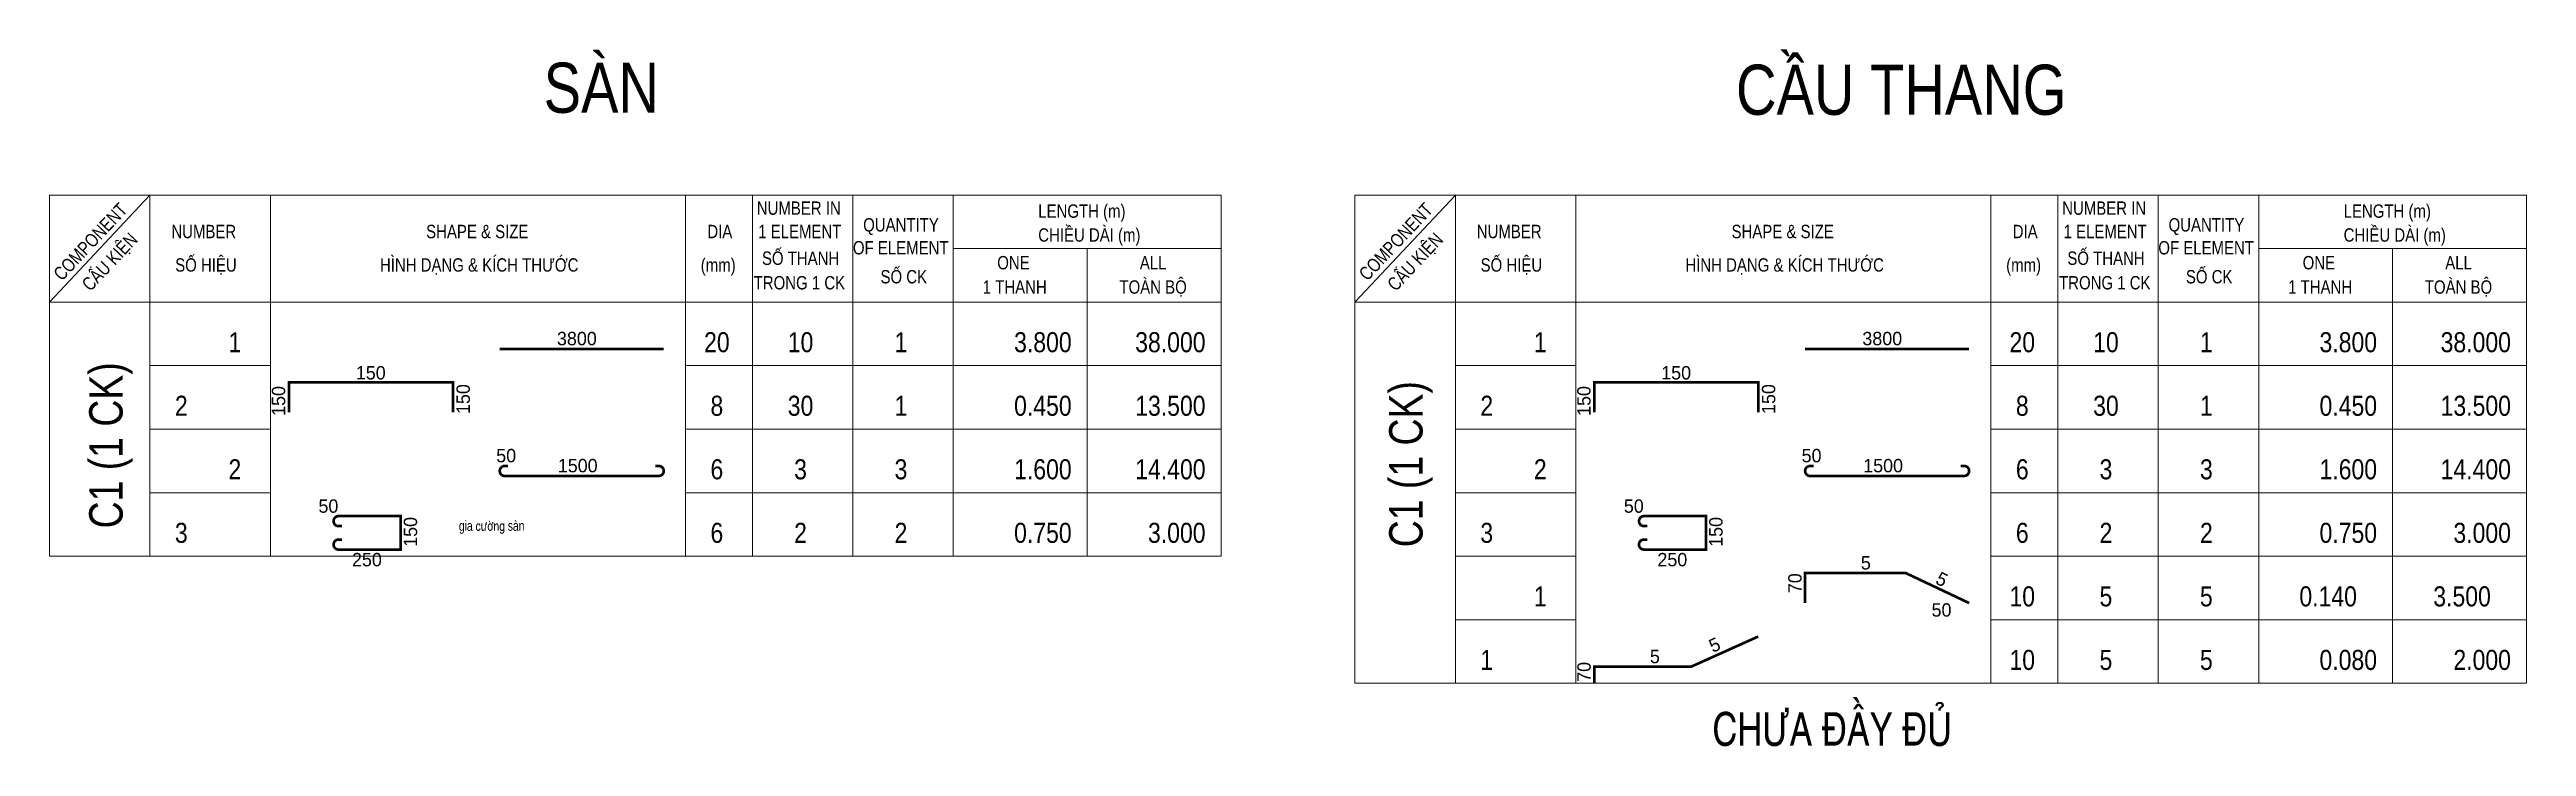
# Model space of a CAD drawing. Header units: millimetres. Extents: x 925681 to 1410834, y 71669 to 296428.
# Drawn here: x 1244183 to 1281183, y 244147 to 254568 of the extents above; entities that cross this region are included whole.
import ezdxf
from ezdxf.enums import TextEntityAlignment as Align

# ---------------------------------------------------------------- set-up
doc = ezdxf.new("R2010")
doc.units = ezdxf.units.MM
doc.header["$LTSCALE"] = 100
for name, color, linetype, lineweight in [('Ap0001_Statistic', 161, 'Continuous', 15), ('Ap0203_T', 243, 'Continuous', 35), ('Ap0310_PSS', 130, 'Continuous', 18), ('Ap0311_H', 8, 'Continuous', 15), ('Ap0314_Kh', 253, 'Continuous', 15), ('Ap0315_FL', 145, 'Continuous', 13)]:
    doc.layers.add(name, color=color, linetype=linetype, lineweight=lineweight)
doc.layers.add('THONGKE', color=161, linetype='Continuous')
doc.styles.add('Ap_text tieu de', font='')
doc.styles.add('Ap_Vni-helve', font='', dxfattribs={"width": 0.8, "height": 1})
doc.styles.add('RomanS', font='1.shx')
doc.styles.add('VN', font='')
doc.styles.get('Ap_text tieu de').set_extended_font_data('VNI-Helve-Condense')
doc.styles.get('Ap_Vni-helve').set_extended_font_data('VNI-Helve')
doc.styles.get('VN').set_extended_font_data('VNI-Helve-Condense')

msp = doc.modelspace()

# ---------------------------------------------------------------- texts
at = {"style": 'Ap_text tieu de', "width": 0.9}
for s, height, p in [('gia cöôøng saøn', 150, (1250297.3, 247371.8)), ('CHÖA ÑAÀY ÑUÛ', 500, (1269023.5, 244160.1))]:
    msp.add_text(s, height=height, dxfattribs=at).set_placement(p)
at = {"layer": 'Ap0314_Kh', "style": 'Ap_Vni-helve', "width": 0.8}
for s, p in [('SAØN', (1252424.7, 253620.9)), ('CAÀU THANG', (1271843, 253590.9))]:
    msp.add_text(s, height=750, rotation=360, dxfattribs=at).set_placement(p, align=Align.CENTER)

# ---------------------------------------------------------------- blocks, each defined once
blk = doc.blocks.new('TENCOT')
at = {"layer": 'THONGKE', "color": 2, "style": 'Ap_Vni-helve', "width": 0.8, "flags": 8}
blk.add_attdef('TEXTCOLUMN', text='', height=500, rotation=90, dxfattribs=at).set_placement((4465, -1423), align=Align.CENTER)
blk = doc.blocks.new('*U974')
at = {"const_width": 40}
blk.add_lwpolyline([(6725, -700), (9175, -700)], dxfattribs=at)
at = {"layer": 'Ap0310_PSS'}
for p, q in [((0, 0), (0, -950)), ((1500, -950), (1500, 0)), ((1500, 0), (1500, -950)), ((3300, -950), (3300, 0)), ((9500, -950), (9500, 0)), ((10500, -950), (10500, 0)), ((12000, -950), (12000, 0)), ((13500, -950), (13500, 0)), ((15500, -950), (15500, 0)), ((17500, 0), (17500, -950))]:
    blk.add_line(p, q, dxfattribs=at)
at = {"layer": 'Ap0311_H'}
for p, q in [((1500, -950), (3300, -950)), ((9500, -950), (17500, -950))]:
    blk.add_line(p, q, dxfattribs=at)
at = {"style": 'VN'}
blk.add_attdef('SHT', text='', height=300, dxfattribs=at).set_placement((2768, -750), align=Align.CENTER)
at = {"style": 'RomanS', "flags": 8}
blk.add_attdef('D1', text='', height=200, rotation=360, dxfattribs=at).set_placement((7877, -545), align=Align.MIDDLE)
at = {"style": 'VN', "flags": 8}
for tag, p in [('PHI', (9968, -750)), ('SOTHANH', (11218, -750)), ('TST', (12718, -750))]:
    blk.add_attdef(tag, text='', height=300, dxfattribs=at).set_placement(p, align=Align.CENTER)
for tag, p in [('L', (15268, -750)), ('LTONG', (17268, -750))]:
    blk.add_attdef(tag, text='', height=300, dxfattribs=at).set_placement(p, align=Align.RIGHT)
blk = doc.blocks.new('*U989')
at = {"const_width": 40}
blk.add_lwpolyline([(6025, -700), (6025, -250), (3575, -250), (3575, -700)], dxfattribs=at)
at = {"layer": 'Ap0310_PSS'}
for p, q in [((0, 0), (0, -950)), ((1500, -950), (1500, 0)), ((1500, 0), (1500, -950)), ((3300, -950), (3300, 0)), ((9500, -950), (9500, 0)), ((10500, -950), (10500, 0)), ((12000, -950), (12000, 0)), ((13500, -950), (13500, 0)), ((15500, -950), (15500, 0)), ((17500, 0), (17500, -950))]:
    blk.add_line(p, q, dxfattribs=at)
at = {"layer": 'Ap0311_H'}
for p, q in [((1500, -950), (3300, -950)), ((9500, -950), (17500, -950))]:
    blk.add_line(p, q, dxfattribs=at)
at = {"style": 'RomanS'}
blk.add_attdef('D2', text='', height=200, dxfattribs=at).set_placement((4798, -107), align=Align.MIDDLE)
for tag, p in [('D3', (6179, -500)), ('D1', (3420, -529))]:
    blk.add_attdef(tag, text='', height=200, rotation=90, dxfattribs=at).set_placement(p, align=Align.MIDDLE)
at = {"style": 'VN'}
blk.add_attdef('SHT', text='', height=300, dxfattribs=at).set_placement((1968, -750), align=Align.CENTER)
at = {"style": 'VN', "flags": 8}
for tag, p in [('PHI', (9968, -750)), ('SOTHANH', (11218, -750)), ('TST', (12718, -750))]:
    blk.add_attdef(tag, text='', height=300, dxfattribs=at).set_placement(p, align=Align.CENTER)
for tag, p in [('L', (15268, -750)), ('LTONG', (17268, -750))]:
    blk.add_attdef(tag, text='', height=300, dxfattribs=at).set_placement(p, align=Align.RIGHT)
blk = doc.blocks.new('*U972')
at = {"const_width": 40}
blk.add_lwpolyline([(6850, -550), (6800, -550, 1), (6800, -700), (9100, -700, 1), (9100, -550), (9050, -550)], format="xyb", dxfattribs=at)
at = {"layer": 'Ap0310_PSS'}
for p, q in [((0, 0), (0, -950)), ((1500, -950), (1500, 0)), ((1500, 0), (1500, -950)), ((3300, -950), (3300, 0)), ((9500, -950), (9500, 0)), ((10500, -950), (10500, 0)), ((12000, -950), (12000, 0)), ((13500, -950), (13500, 0)), ((15500, -950), (15500, 0)), ((17500, 0), (17500, -950))]:
    blk.add_line(p, q, dxfattribs=at)
at = {"layer": 'Ap0311_H'}
for p, q in [((1500, -950), (3300, -950)), ((9500, -950), (17500, -950))]:
    blk.add_line(p, q, dxfattribs=at)
at = {"style": 'RomanS'}
for tag, p in [('M', (6821, -395)), ('D1', (7890, -545))]:
    blk.add_attdef(tag, text='', height=200, rotation=360, dxfattribs=at).set_placement(p, align=Align.MIDDLE)
at = {"style": 'VN'}
blk.add_attdef('SHT', text='', height=300, dxfattribs=at).set_placement((2768, -750), align=Align.CENTER)
at = {"style": 'VN', "flags": 8}
for tag, p in [('PHI', (9968, -750)), ('SOTHANH', (11218, -750)), ('TST', (12718, -750))]:
    blk.add_attdef(tag, text='', height=300, dxfattribs=at).set_placement(p, align=Align.CENTER)
for tag, p in [('L', (15268, -750)), ('LTONG', (17268, -750))]:
    blk.add_attdef(tag, text='', height=300, dxfattribs=at).set_placement(p, align=Align.RIGHT)
blk = doc.blocks.new('*U1000')
at = {"const_width": 40}
blk.add_lwpolyline([(4368, -700), (4318, -700, 1), (4318, -850), (5243, -850), (5243, -350), (4318, -350, 1), (4318, -500), (4368, -500)], format="xyb", dxfattribs=at)
at = {"layer": 'Ap0310_PSS'}
for p, q in [((0, 0), (0, -950)), ((1500, -950), (1500, 0)), ((1500, 0), (1500, -950)), ((3300, -950), (3300, 0)), ((9500, -950), (9500, 0)), ((10500, -950), (10500, 0)), ((12000, -950), (12000, 0)), ((13500, -950), (13500, 0)), ((15500, -950), (15500, 0)), ((17500, 0), (17500, -950))]:
    blk.add_line(p, q, dxfattribs=at)
at = {"layer": 'Ap0311_H'}
for p, q in [((1500, -950), (3300, -950)), ((9500, -950), (17500, -950))]:
    blk.add_line(p, q, dxfattribs=at)
at = {"style": 'RomanS'}
blk.add_attdef('M', text='', height=200, dxfattribs=at).set_placement((4314, -300), align=Align.RIGHT)
at = {"style": 'RomanS', "flags": 1}
blk.add_attdef('F1', text='', height=200, dxfattribs=at).set_placement((4741, -202), align=Align.MIDDLE)
at = {"style": 'VN'}
blk.add_attdef('SHT', text='', height=300, dxfattribs=at).set_placement((1968, -750), align=Align.CENTER)
at = {"style": 'RomanS'}
blk.add_attdef('D2', text='', height=200, rotation=90, dxfattribs=at).set_placement((5391, -586), align=Align.MIDDLE)
at = {"style": 'VN', "flags": 8}
for tag, p in [('PHI', (9968, -750)), ('SOTHANH', (11218, -750)), ('TST', (12718, -750))]:
    blk.add_attdef(tag, text='', height=300, dxfattribs=at).set_placement(p, align=Align.CENTER)
for tag, p in [('L', (15268, -750)), ('LTONG', (17268, -750))]:
    blk.add_attdef(tag, text='', height=300, dxfattribs=at).set_placement(p, align=Align.RIGHT)
at = {"style": 'RomanS'}
blk.add_attdef('D1', text='', height=200, dxfattribs=at).set_placement((4741, -1001), align=Align.MIDDLE)
blk = doc.blocks.new('COC')
at = {"layer": 'Ap0310_PSS'}
for p, q in [((0, 1600), (17500, 1600)), ((0, 1600), (0, 0)), ((1500, 1600), (1500, 0)), ((3300, 1600), (3300, 0)), ((9500, 1600), (9500, 0)), ((10500, 1600), (10500, 0)), ((12000, 1600), (12000, 0)), ((13500, 1600), (13500, 0)), ((17500, 1600), (17500, 0)), ((13500, 800), (17500, 800)), ((15500, 800), (15500, 0)), ((0, 0), (17500, 0))]:
    blk.add_line(p, q, dxfattribs=at)
at = {"layer": 'Ap0315_FL'}
blk.add_line((1500, 1600), (0, 0), dxfattribs=at)
at = {"layer": 'Ap0203_T', "style": 'Ap_Vni-helve', "width": 0.8}
for s, p in [('COMPONENT', (186, 305)), ('CAÁU KIEÄN', (610, 149))]:
    blk.add_text(s, height=200, rotation=46.8476, dxfattribs=at).set_placement(p)
for s, p in [('NUMBER IN ', (10565, 1305)), ('NUMBER', (1820, 955)), ('SHAPE & SIZE', (5626, 955)), ('DIA', (9826, 955)), (' 1 ELEMENT', (10524, 955)), ('QUANTITY', (12154, 1055)), ('CHIEÀU DAØI (m)', (14769, 903)), ('LENGTH (m)', (14769, 1260)), ('SOÁ THANH ', (10642, 556)), (' OF ELEMENT', (11939, 712)), ('SOÁ HIEÄU', (1877, 455)), ('HÌNH DAÏNG & KÍCH THÖÔÙC', (4936, 455)), ('(mm)', (9728, 455)), (' TRONG 1 CK ', (10456, 189)), ('SOÁ CK', (12413, 279)), ('ONE', (14157, 489)), ('TOAØN BOÄ', (15982, 125)), ('ALL', (16287, 489)), ('1 THANH', (13940, 125))]:
    blk.add_text(s, height=200, dxfattribs=at).set_placement(p)
blk = doc.blocks.new('*U969')
at = {"const_width": 40}
blk.add_lwpolyline([(9175, -700), (8225, -250), (6725, -250), (6725, -700)], dxfattribs=at)
at = {"layer": 'Ap0310_PSS'}
for p, q in [((0, 0), (0, -950)), ((1500, -950), (1500, 0)), ((1500, 0), (1500, -950)), ((3300, -950), (3300, 0)), ((9500, -950), (9500, 0)), ((10500, -950), (10500, 0)), ((12000, -950), (12000, 0)), ((13500, -950), (13500, 0)), ((15500, -950), (15500, 0)), ((17500, 0), (17500, -950))]:
    blk.add_line(p, q, dxfattribs=at)
at = {"layer": 'Ap0311_H'}
for p, q in [((1500, -950), (3300, -950)), ((9500, -950), (17500, -950))]:
    blk.add_line(p, q, dxfattribs=at)
at = {"style": 'RomanS'}
for tag, p in [('D2', (7631, -100)), ('M', (8762, -803))]:
    blk.add_attdef(tag, text='', height=200, dxfattribs=at).set_placement(p, align=Align.MIDDLE)
for tag, rotation, p in [('D1', 90, (6572, -403)), ('D3', 333.4349, (8767, -346))]:
    blk.add_attdef(tag, text='', height=200, rotation=rotation, dxfattribs=at).set_placement(p, align=Align.MIDDLE)
at = {"style": 'VN'}
blk.add_attdef('SHT', text='', height=300, dxfattribs=at).set_placement((2768, -750), align=Align.CENTER)
at = {"style": 'VN', "flags": 8}
for tag, p in [('PHI', (9968, -750)), ('SOTHANH', (11218, -750)), ('TST', (12718, -750))]:
    blk.add_attdef(tag, text='', height=300, dxfattribs=at).set_placement(p, align=Align.CENTER)
for tag, p in [('L', (14968, -750)), ('LTONG', (16968, -750))]:
    blk.add_attdef(tag, text='', height=300, dxfattribs=at).set_placement(p, align=Align.RIGHT)
blk = doc.blocks.new('*U1006')
at = {"const_width": 40}
blk.add_lwpolyline([(6025, -250), (5025, -700), (3575, -700), (3575, -950)], dxfattribs=at)
at = {"layer": 'Ap0310_PSS'}
for p, q in [((0, 0), (0, -950)), ((1500, -950), (1500, 0)), ((1500, 0), (1500, -950)), ((3300, -950), (3300, 0)), ((9500, -950), (9500, 0)), ((10500, -950), (10500, 0)), ((12000, -950), (12000, 0)), ((13500, -950), (13500, 0)), ((15500, -950), (15500, 0)), ((17500, 0), (17500, -950))]:
    blk.add_line(p, q, dxfattribs=at)
at = {"layer": 'Ap0311_H'}
for p, q in [((1500, -950), (3300, -950)), ((9500, -950), (17500, -950))]:
    blk.add_line(p, q, dxfattribs=at)
at = {"style": 'RomanS'}
for tag, rotation, p in [('D3', 24.2277, (5373, -376)), ('D1', 90, (3422, -779))]:
    blk.add_attdef(tag, text='', height=200, rotation=rotation, dxfattribs=at).set_placement(p, align=Align.MIDDLE)
at = {"style": 'VN'}
blk.add_attdef('SHT', text='', height=300, dxfattribs=at).set_placement((1968, -750), align=Align.CENTER)
at = {"style": 'RomanS'}
blk.add_attdef('D2', text='', height=200, dxfattribs=at).set_placement((4481, -550), align=Align.MIDDLE)
at = {"style": 'VN', "flags": 8}
for tag, p in [('PHI', (9968, -750)), ('SOTHANH', (11218, -750)), ('TST', (12718, -750))]:
    blk.add_attdef(tag, text='', height=300, dxfattribs=at).set_placement(p, align=Align.CENTER)
for tag, p in [('L', (15268, -750)), ('LTONG', (17268, -750))]:
    blk.add_attdef(tag, text='', height=300, dxfattribs=at).set_placement(p, align=Align.RIGHT)

# ---------------------------------------------------------------- linework, layer by layer
at = {"layer": 'Ap0310_PSS'}
for p, q in [((1261682.5, 246991.4), (1244182.5, 246991.4)), ((1281182.5, 245091.4), (1263682.5, 245091.4))]:
    msp.add_line(p, q, dxfattribs=at)

# ---------------------------------------------------------------- block references
at = {"color": 3, "lineweight": 80}
ref = msp.add_blockref('TENCOT', (1240809.5, 250073.1), dxfattribs=at)
ref.add_attrib('TEXTCOLUMN', 'C1 (1 CK)', dxfattribs={"layer": 'THONGKE', "color": 2, "height": 500, "rotation": 90, "style": 'Ap_Vni-helve', "width": 0.8}).set_placement((1245274.8, 248649.6), align=Align.CENTER)
ref = msp.add_blockref('TENCOT', (1260227.8, 249790.8), dxfattribs=at)
ref.add_attrib('TEXTCOLUMN', 'C1 (1 CK)', dxfattribs={"layer": 'THONGKE', "color": 2, "height": 500, "rotation": 90, "style": 'Ap_Vni-helve', "width": 0.8}).set_placement((1264693.1, 248367.3), align=Align.CENTER)
at = {"layer": 'Ap0001_Statistic', "lineweight": 80}
ref = msp.add_blockref('*U974', (1244182.5, 250791.4), dxfattribs=at)
ref.add_attrib('D1', '3800', dxfattribs={"layer": '0', "height": 200, "rotation": 360, "style": 'RomanS'}).set_placement((1252059.7, 250246.2), align=Align.MIDDLE)
ref.add_attrib('SHT', '1', dxfattribs={"layer": '0', "height": 300, "style": 'VN'}).set_placement((1246951, 250041.4), align=Align.CENTER)
ref.add_attrib('SOTHANH', '10', dxfattribs={"layer": '0', "height": 300, "style": 'VN'}).set_placement((1255401, 250041.4), align=Align.CENTER)
ref.add_attrib('PHI', '20', dxfattribs={"layer": '0', "height": 300, "style": 'VN'}).set_placement((1254151, 250041.4), align=Align.CENTER)
ref.add_attrib('TST', '1', dxfattribs={"layer": '0', "height": 300, "style": 'VN'}).set_placement((1256901, 250041.4), align=Align.CENTER)
ref.add_attrib('L', '3.800', dxfattribs={"layer": '0', "height": 300, "style": 'VN'}).set_placement((1259451, 250041.4), align=Align.RIGHT)
ref.add_attrib('LTONG', '38.000', dxfattribs={"layer": '0', "height": 300, "style": 'VN'}).set_placement((1261451, 250041.4), align=Align.RIGHT)
ref = msp.add_blockref('*U974', (1263682.5, 250791.4), dxfattribs=at)
ref.add_attrib('D1', '3800', dxfattribs={"layer": '0', "height": 200, "rotation": 360, "style": 'RomanS'}).set_placement((1271559.7, 250246.2), align=Align.MIDDLE)
ref.add_attrib('SHT', '1', dxfattribs={"layer": '0', "height": 300, "style": 'VN'}).set_placement((1266451, 250041.4), align=Align.CENTER)
ref.add_attrib('SOTHANH', '10', dxfattribs={"layer": '0', "height": 300, "style": 'VN'}).set_placement((1274901, 250041.4), align=Align.CENTER)
ref.add_attrib('PHI', '20', dxfattribs={"layer": '0', "height": 300, "style": 'VN'}).set_placement((1273651, 250041.4), align=Align.CENTER)
ref.add_attrib('TST', '1', dxfattribs={"layer": '0', "height": 300, "style": 'VN'}).set_placement((1276401, 250041.4), align=Align.CENTER)
ref.add_attrib('L', '3.800', dxfattribs={"layer": '0', "height": 300, "style": 'VN'}).set_placement((1278951, 250041.4), align=Align.RIGHT)
ref.add_attrib('LTONG', '38.000', dxfattribs={"layer": '0', "height": 300, "style": 'VN'}).set_placement((1280951, 250041.4), align=Align.RIGHT)
ref = msp.add_blockref('*U989', (1244182.5, 249841.4), dxfattribs=at)
ref.add_attrib('D1', '150', dxfattribs={"layer": '0', "height": 200, "rotation": 90, "style": 'RomanS'}).set_placement((1247602.5, 249312.8), align=Align.MIDDLE)
ref.add_attrib('D2', '150', dxfattribs={"layer": '0', "height": 200, "style": 'RomanS'}).set_placement((1248980.6, 249734.4), align=Align.MIDDLE)
ref.add_attrib('D3', '150', dxfattribs={"layer": '0', "height": 200, "rotation": 90, "style": 'RomanS'}).set_placement((1250361.3, 249341.4), align=Align.MIDDLE)
ref.add_attrib('SHT', '2', dxfattribs={"layer": '0', "height": 300, "style": 'VN'}).set_placement((1246151, 249091.4), align=Align.CENTER)
ref.add_attrib('SOTHANH', '30', dxfattribs={"layer": '0', "height": 300, "style": 'VN'}).set_placement((1255401, 249091.4), align=Align.CENTER)
ref.add_attrib('PHI', '8', dxfattribs={"layer": '0', "height": 300, "style": 'VN'}).set_placement((1254151, 249091.4), align=Align.CENTER)
ref.add_attrib('TST', '1', dxfattribs={"layer": '0', "height": 300, "style": 'VN'}).set_placement((1256901, 249091.4), align=Align.CENTER)
ref.add_attrib('L', '0.450', dxfattribs={"layer": '0', "height": 300, "style": 'VN'}).set_placement((1259451, 249091.4), align=Align.RIGHT)
ref.add_attrib('LTONG', '13.500', dxfattribs={"layer": '0', "height": 300, "style": 'VN'}).set_placement((1261451, 249091.4), align=Align.RIGHT)
ref = msp.add_blockref('*U989', (1263682.5, 249841.4), dxfattribs=at)
ref.add_attrib('D1', '150', dxfattribs={"layer": '0', "height": 200, "rotation": 90, "style": 'RomanS'}).set_placement((1267102.5, 249312.8), align=Align.MIDDLE)
ref.add_attrib('D2', '150', dxfattribs={"layer": '0', "height": 200, "style": 'RomanS'}).set_placement((1268480.6, 249734.4), align=Align.MIDDLE)
ref.add_attrib('D3', '150', dxfattribs={"layer": '0', "height": 200, "rotation": 90, "style": 'RomanS'}).set_placement((1269861.3, 249341.4), align=Align.MIDDLE)
ref.add_attrib('SHT', '2', dxfattribs={"layer": '0', "height": 300, "style": 'VN'}).set_placement((1265651, 249091.4), align=Align.CENTER)
ref.add_attrib('SOTHANH', '30', dxfattribs={"layer": '0', "height": 300, "style": 'VN'}).set_placement((1274901, 249091.4), align=Align.CENTER)
ref.add_attrib('PHI', '8', dxfattribs={"layer": '0', "height": 300, "style": 'VN'}).set_placement((1273651, 249091.4), align=Align.CENTER)
ref.add_attrib('TST', '1', dxfattribs={"layer": '0', "height": 300, "style": 'VN'}).set_placement((1276401, 249091.4), align=Align.CENTER)
ref.add_attrib('L', '0.450', dxfattribs={"layer": '0', "height": 300, "style": 'VN'}).set_placement((1278951, 249091.4), align=Align.RIGHT)
ref.add_attrib('LTONG', '13.500', dxfattribs={"layer": '0', "height": 300, "style": 'VN'}).set_placement((1280951, 249091.4), align=Align.RIGHT)
ref = msp.add_blockref('*U972', (1244182.5, 248891.4), dxfattribs=at)
ref.add_attrib('D1', '1500', dxfattribs={"layer": '0', "height": 200, "rotation": 360, "style": 'RomanS', "flags": 8}).set_placement((1252072.2, 248346.2), align=Align.MIDDLE)
ref.add_attrib('M', '50', dxfattribs={"layer": '0', "height": 200, "rotation": 360, "style": 'RomanS'}).set_placement((1251003.7, 248496.2), align=Align.MIDDLE)
ref.add_attrib('SHT', '2', dxfattribs={"layer": '0', "height": 300, "style": 'VN'}).set_placement((1246951, 248141.4), align=Align.CENTER)
ref.add_attrib('SOTHANH', '3', dxfattribs={"layer": '0', "height": 300, "style": 'VN', "flags": 8}).set_placement((1255401, 248141.4), align=Align.CENTER)
ref.add_attrib('PHI', '6', dxfattribs={"layer": '0', "height": 300, "style": 'VN', "flags": 8}).set_placement((1254151, 248141.4), align=Align.CENTER)
ref.add_attrib('TST', '3', dxfattribs={"layer": '0', "height": 300, "style": 'VN', "flags": 8}).set_placement((1256901, 248141.4), align=Align.CENTER)
ref.add_attrib('L', '1.600', dxfattribs={"layer": '0', "height": 300, "style": 'VN', "flags": 8}).set_placement((1259451, 248141.4), align=Align.RIGHT)
ref.add_attrib('LTONG', '14.400', dxfattribs={"layer": '0', "height": 300, "style": 'VN', "flags": 8}).set_placement((1261451, 248141.4), align=Align.RIGHT)
ref = msp.add_blockref('*U972', (1263682.5, 248891.4), dxfattribs=at)
ref.add_attrib('D1', '1500', dxfattribs={"layer": '0', "height": 200, "rotation": 360, "style": 'RomanS', "flags": 8}).set_placement((1271572.2, 248346.2), align=Align.MIDDLE)
ref.add_attrib('M', '50', dxfattribs={"layer": '0', "height": 200, "rotation": 360, "style": 'RomanS'}).set_placement((1270503.7, 248496.2), align=Align.MIDDLE)
ref.add_attrib('SHT', '2', dxfattribs={"layer": '0', "height": 300, "style": 'VN'}).set_placement((1266451, 248141.4), align=Align.CENTER)
ref.add_attrib('SOTHANH', '3', dxfattribs={"layer": '0', "height": 300, "style": 'VN', "flags": 8}).set_placement((1274901, 248141.4), align=Align.CENTER)
ref.add_attrib('PHI', '6', dxfattribs={"layer": '0', "height": 300, "style": 'VN', "flags": 8}).set_placement((1273651, 248141.4), align=Align.CENTER)
ref.add_attrib('TST', '3', dxfattribs={"layer": '0', "height": 300, "style": 'VN', "flags": 8}).set_placement((1276401, 248141.4), align=Align.CENTER)
ref.add_attrib('L', '1.600', dxfattribs={"layer": '0', "height": 300, "style": 'VN', "flags": 8}).set_placement((1278951, 248141.4), align=Align.RIGHT)
ref.add_attrib('LTONG', '14.400', dxfattribs={"layer": '0', "height": 300, "style": 'VN', "flags": 8}).set_placement((1280951, 248141.4), align=Align.RIGHT)
ref = msp.add_blockref('*U1000', (1244182.5, 247941.4), dxfattribs=at)
ref.add_attrib('D1', '250', dxfattribs={"layer": '0', "height": 200, "style": 'RomanS', "flags": 8}).set_placement((1248923.4, 246940.6), align=Align.MIDDLE)
ref.add_attrib('D2', '150', dxfattribs={"layer": '0', "height": 200, "rotation": 90, "style": 'RomanS', "flags": 8}).set_placement((1249573.6, 247355.2), align=Align.MIDDLE)
ref.add_attrib('M', '50', dxfattribs={"layer": '0', "height": 200, "style": 'RomanS'}).set_placement((1248496.7, 247641.4), align=Align.RIGHT)
ref.add_attrib('SHT', '3', dxfattribs={"layer": '0', "height": 300, "style": 'VN'}).set_placement((1246151, 247191.4), align=Align.CENTER)
ref.add_attrib('SOTHANH', '2', dxfattribs={"layer": '0', "height": 300, "style": 'VN', "flags": 8}).set_placement((1255401, 247191.4), align=Align.CENTER)
ref.add_attrib('PHI', '6', dxfattribs={"layer": '0', "height": 300, "style": 'VN', "flags": 8}).set_placement((1254151, 247191.4), align=Align.CENTER)
ref.add_attrib('TST', '2', dxfattribs={"layer": '0', "height": 300, "style": 'VN', "flags": 8}).set_placement((1256901, 247191.4), align=Align.CENTER)
ref.add_attrib('L', '0.750', dxfattribs={"layer": '0', "height": 300, "style": 'VN', "flags": 8}).set_placement((1259451, 247191.4), align=Align.RIGHT)
ref.add_attrib('LTONG', '3.000', dxfattribs={"layer": '0', "height": 300, "style": 'VN', "flags": 8}).set_placement((1261451, 247191.4), align=Align.RIGHT)
ref = msp.add_blockref('*U1000', (1263682.5, 247941.4), dxfattribs=at)
ref.add_attrib('D1', '250', dxfattribs={"layer": '0', "height": 200, "style": 'RomanS', "flags": 8}).set_placement((1268423.4, 246940.6), align=Align.MIDDLE)
ref.add_attrib('D2', '150', dxfattribs={"layer": '0', "height": 200, "rotation": 90, "style": 'RomanS', "flags": 8}).set_placement((1269073.6, 247355.2), align=Align.MIDDLE)
ref.add_attrib('M', '50', dxfattribs={"layer": '0', "height": 200, "style": 'RomanS'}).set_placement((1267996.7, 247641.4), align=Align.RIGHT)
ref.add_attrib('SHT', '3', dxfattribs={"layer": '0', "height": 300, "style": 'VN'}).set_placement((1265651, 247191.4), align=Align.CENTER)
ref.add_attrib('SOTHANH', '2', dxfattribs={"layer": '0', "height": 300, "style": 'VN', "flags": 8}).set_placement((1274901, 247191.4), align=Align.CENTER)
ref.add_attrib('PHI', '6', dxfattribs={"layer": '0', "height": 300, "style": 'VN', "flags": 8}).set_placement((1273651, 247191.4), align=Align.CENTER)
ref.add_attrib('TST', '2', dxfattribs={"layer": '0', "height": 300, "style": 'VN', "flags": 8}).set_placement((1276401, 247191.4), align=Align.CENTER)
ref.add_attrib('L', '0.750', dxfattribs={"layer": '0', "height": 300, "style": 'VN', "flags": 8}).set_placement((1278951, 247191.4), align=Align.RIGHT)
ref.add_attrib('LTONG', '3.000', dxfattribs={"layer": '0', "height": 300, "style": 'VN', "flags": 8}).set_placement((1280951, 247191.4), align=Align.RIGHT)
for name, p, values in [('*U969', (1263682.5, 246991.4), {'D1': '70', 'D2': '5', 'D3': '5', 'M': '50', 'SHT': '1', 'SOTHANH': '5', 'PHI': '10', 'TST': '5', 'L': '0.140', 'LTONG': '3.500'}), ('*U1006', (1263682.5, 246041.4), {'D1': '70', 'D2': '5', 'D3': '5', 'SHT': '1', 'SOTHANH': '5', 'PHI': '10', 'TST': '5', 'L': '0.080', 'LTONG': '2.000'})]:
    msp.add_blockref(name, p, dxfattribs=at).add_auto_attribs(values)
at = {"layer": 'Ap0310_PSS'}
for p in [(1244182.5, 250791.4), (1263682.5, 250791.4)]:
    msp.add_blockref('COC', p, dxfattribs=at)

msp.set_redraw_order([(e.dxf.handle, doc.entitydb.next_handle()) for e in msp.query("TEXT MTEXT ATTDEF DIMENSION ARC_DIMENSION")])  # texts and dimensions are drawn at this point

doc.saveas('drawing.dxf')
